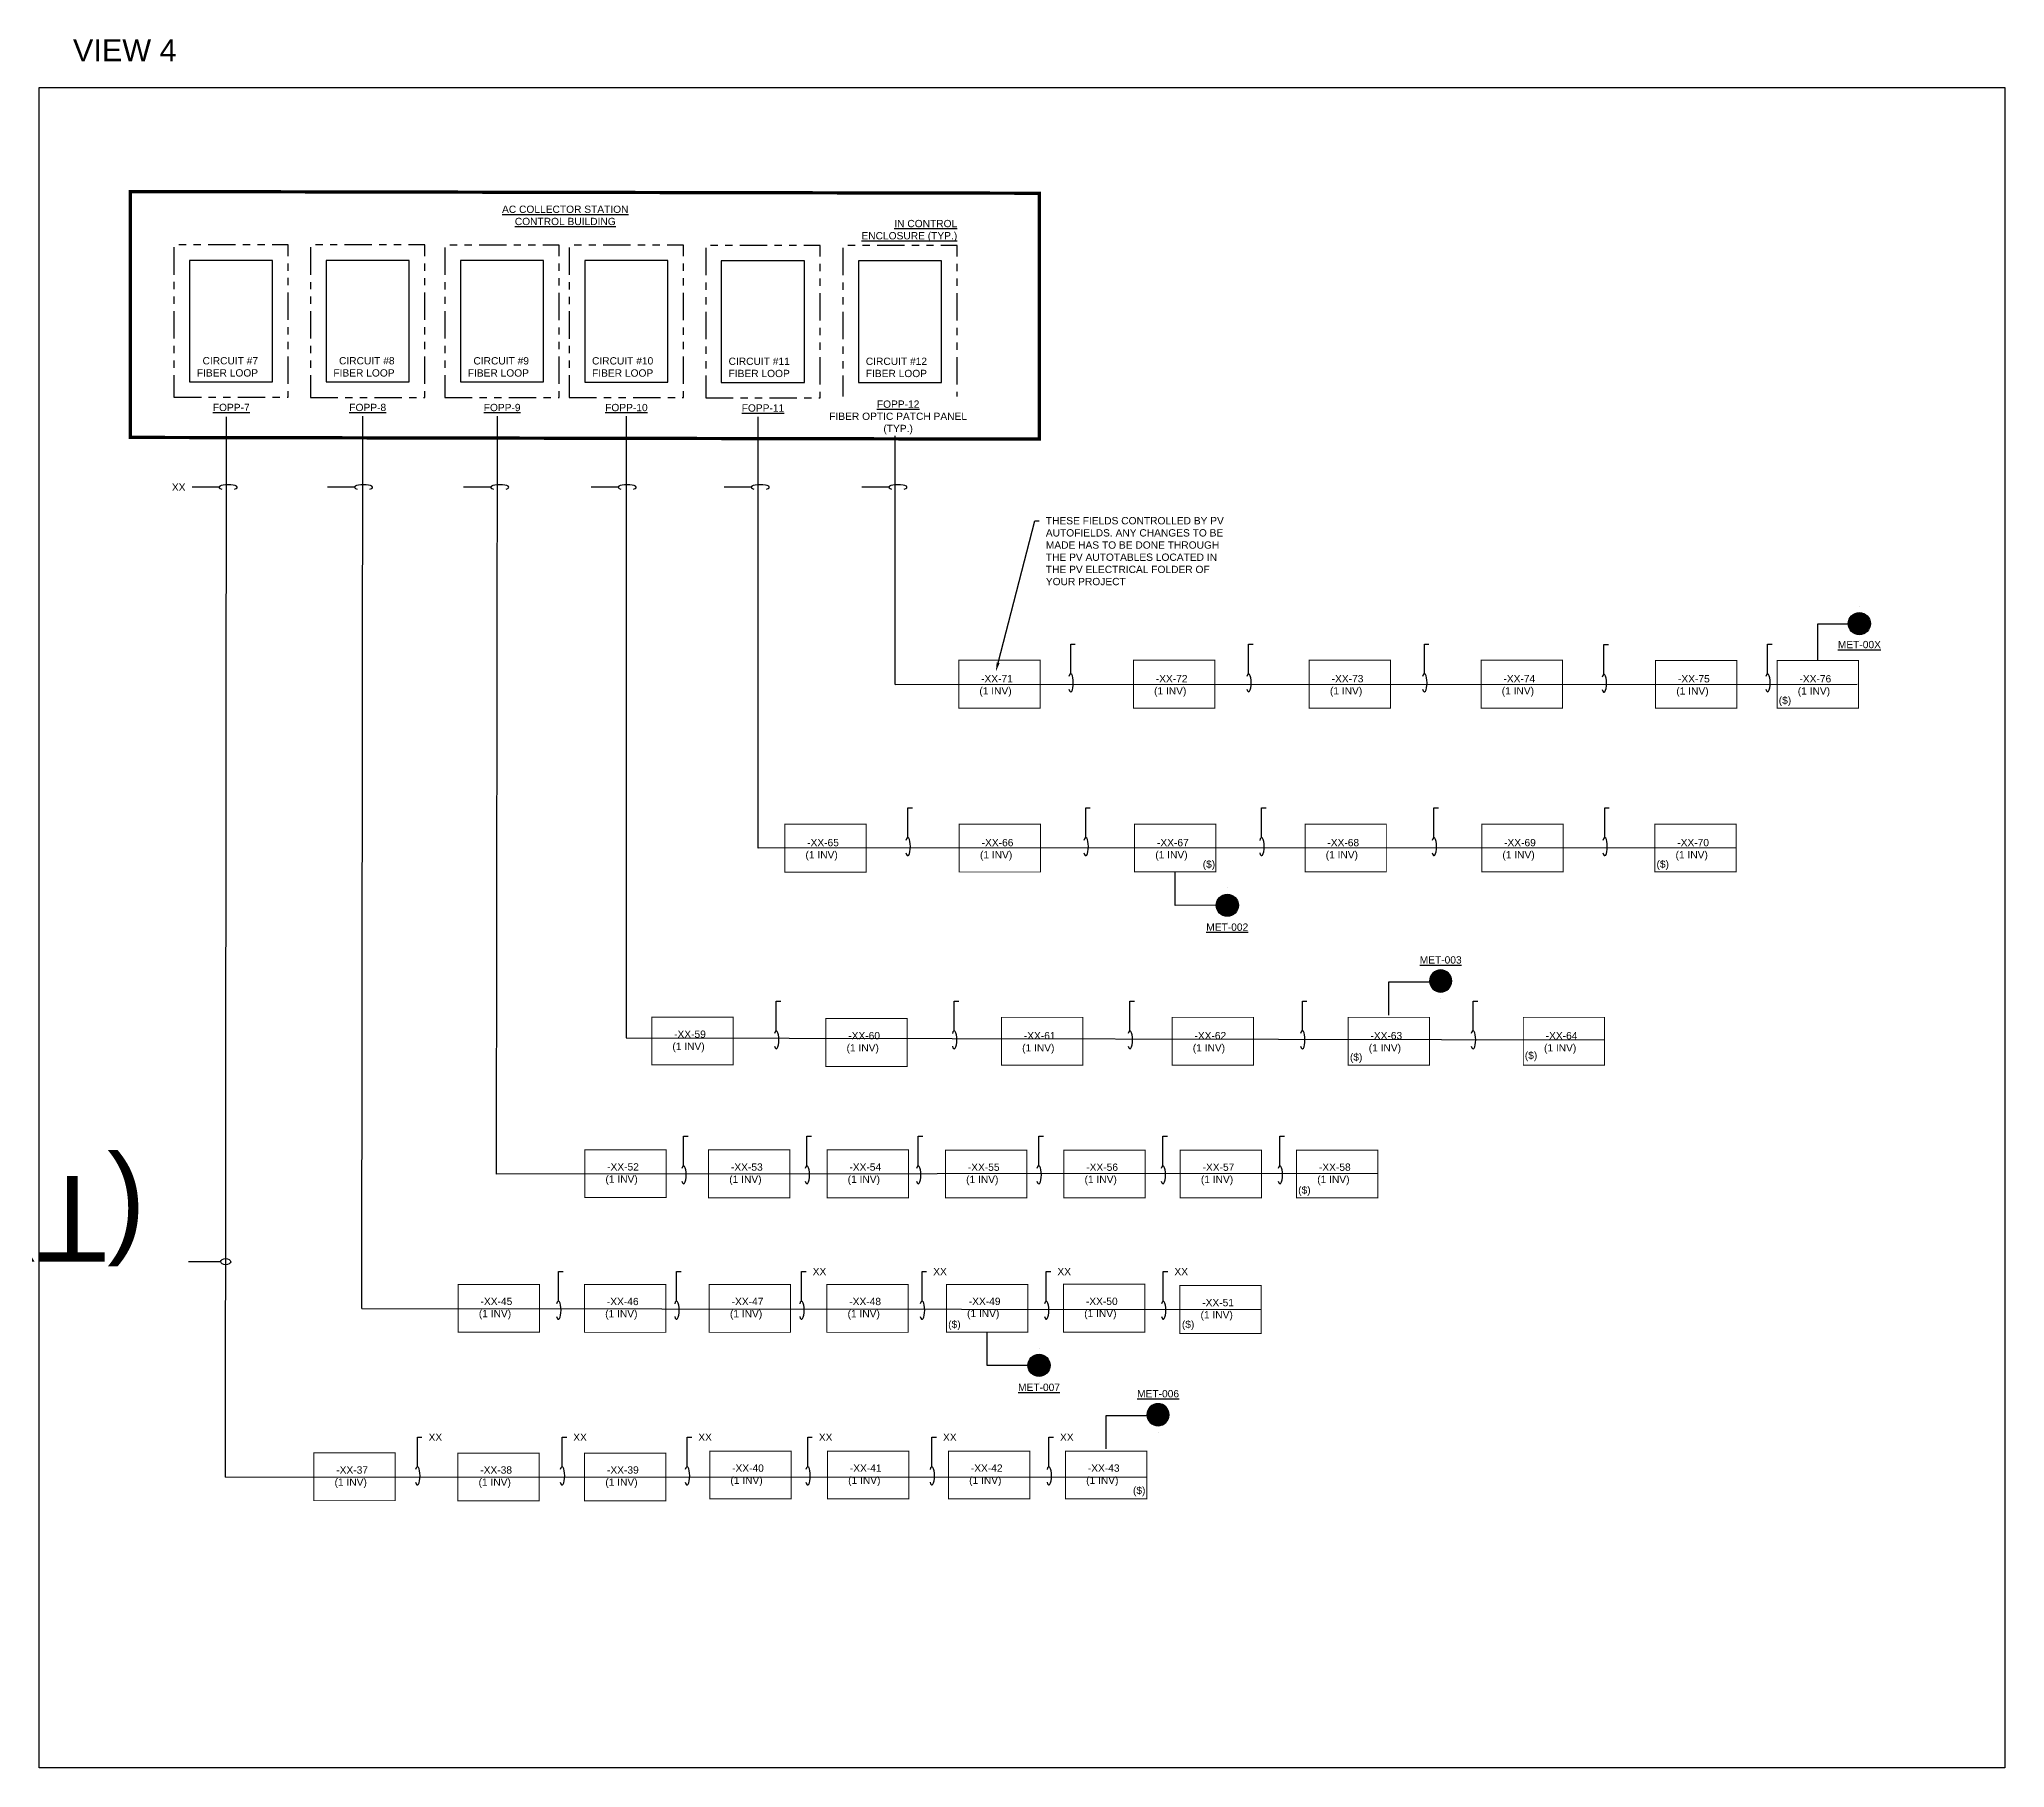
# Model space of a CAD drawing. Header units: feet. Extents: x -17 to 246, y -88 to 32.
# Drawn here: x 101.35 to 128.25, y -88 to -64.33 of the extents above; entities that cross this region are included whole.
import ezdxf
from ezdxf import colors
from ezdxf.entities.mleader import LeaderData, LeaderLine
from ezdxf.enums import TextEntityAlignment as Align
from ezdxf.math import Vec2, Vec3

# ---------------------------------------------------------------- set-up
doc = ezdxf.new("R2018")
doc.units = ezdxf.units.FT
doc.header["$MEASUREMENT"] = 0
doc.set_wipeout_variables(frame=1)
for name, pattern in [('PHANTOM', [0.49999999999999994, 0.25, -0.05, 0.05, -0.05, 0.05, -0.05]), ('PHANTOM2', [1.25, 0.625, -0.125, 0.125, -0.125, 0.125, -0.125]), ('PHANTOM4', [0.6875, 0.3125, 0.0625, -0.0625, 0.0625, -0.0625, 0.0625, -0.0625])]:
    doc.linetypes.add(name, pattern=pattern)
for name, color, linetype in [('E-1LIN-EQPM-ENCL', 8, 'PHANTOM2'), ('E-CABL-FO-6_STND', 121, 'FIBER_OPTIC_6 STRAND'), ('E-DASH', 11, 'PHANTOM4'), ('E-EQPM', 5, 'Continuous'), ('E-TXT', 7, 'Continuous'), ('G-ANNO-TEXT', 1, 'Continuous')]:
    doc.layers.add(name, color=color, linetype=linetype)
doc.layers.add('G-NPLT', color=67, linetype='Continuous', plot=False)
doc.styles.add('NEI-A', font='arial.ttf')
doc.styles.get("Standard").update_dxf_attribs({"font": 'arial.ttf'})
doc.linetypes.add('FIBER_OPTIC_6 STRAND', pattern='A,0.2,-0.05,0,-0.05,0.2,-0.15,["FO",Standard,S=0.1,R=0,X=-0.04,Y=-0.05],-0.25,0.2,-0.05,0,-0.05', length=1.2)
doc.linetypes.add('FIBER_OPTIC_FEEDER (OVERALL.5x)', pattern='A,0.1,-0.025,0,-0.025,0.1,-0.2,["FOF",Standard,S=0.13,R=0,X=-0.18,Y=-0.05],-0.2,0.1,-0.025,0,-0.025', length=0.8)

msp = doc.modelspace()

# ---------------------------------------------------------------- texts
at = {"layer": 'G-ANNO-TEXT', "insert": (108.5467770132669, -66.60583746416404), "char_height": 0.1, "attachment_point": 2, "style": 'NEI-A'}
msp.add_mtext_dynamic_manual_height_columns('{\\LAC COLLECTOR STATION\\PCONTROL BUILDING}', width=1.857563546903661, gutter_width=0.546875, heights=[0.3830680298602813], dxfattribs=at)
at = {"layer": 'G-ANNO-TEXT', "char_height": 0.1, "style": 'NEI-A'}
for s, insert, width, attachment_point in [('{\\LIN CONTROL ENCLOSURE (TYP.)}', (113.9133266995577, -67.09823997792553), 1.565488403659486, 9), ('CIRCUIT #7 FIBER LOOP', (104.3412655398294, -68.81412752732311), 1.155650688244124, 6), ('CIRCUIT #8 FIBER LOOP', (106.2099294630184, -68.81438592247213), 1.155650688244124, 6), ('CIRCUIT #9 FIBER LOOP', (108.0499636779707, -68.81537106581649), 1.155650688244124, 6), ('CIRCUIT #10 FIBER LOOP', (109.7514595439989, -68.8158192873804), 1.155650688244124, 6), ('CIRCUIT #11 FIBER LOOP', (111.621251452319, -68.82191626748175), 1.155650688244124, 6), ('CIRCUIT #12 FIBER LOOP', (113.4998622449909, -68.82191626748175), 1.155650688244124, 6), ('{\\LMET-00X}', (126.2651834365109, -72.56770344882786), 0.2797221315119032, 2), ('{\\LMET-002}', (117.6103086683055, -76.43769728678627), 0.2797221315119032, 2), ('{\\LMET-003}', (120.5326310591514, -76.9881501887093), 0.2797221315119032, 8), ('{\\LMET-007}', (115.0330801987794, -82.74039320949029), 0.2797221315119032, 2), ('{\\LMET-006}', (116.6634081412877, -82.92968269714011), 0.2797221315119032, 8)]:
    msp.add_mtext(s, dxfattribs=dict(at, insert=insert, width=width, attachment_point=attachment_point))
at = {"layer": 'G-NPLT', "insert": (101.8061340393236, -64.32781819800783), "char_height": 0.3, "attachment_point": 1, "style": 'NEI-A'}
msp.add_mtext_dynamic_manual_height_columns('VIEW 4', width=2.484659677658783, gutter_width=0.5, heights=[0.3104365620736691], dxfattribs=at)

# ---------------------------------------------------------------- blocks, each defined once
blk = doc.blocks.new('PCS')
blk.add_wipeout([(10.99599950689899, 16.644323443245312), (12.109496882982516, 16.644323443245312), (12.109496882982516, 15.98943895719498), (10.99599950689899, 15.98943895719498)])
at = {"layer": 'E-1LIN-EQPM-ENCL', "linetype": 'Continuous', "const_width": 0.01350840653452756}
blk.add_lwpolyline([(12.10949688298251, 16.64432344324531), (10.99599950689899, 16.64432344324531), (10.99599950689899, 15.98943895719498), (12.10949688298251, 15.98943895719498)], close=True, dxfattribs=at)
blk = doc.blocks.new('*U31')
h = blk.add_hatch(color=255)
h.dxf.hatch_style = 1
edge = h.paths.add_edge_path()
edge.add_arc((0, 0), 0.15625, 0, 360)
at = {"layer": 'Defpoints', "color": 2}
for p, q in [((0, 0.24375), (0, 0.24375)), ((0, -0.24375), (0, -0.24375))]:
    blk.add_line(p, q, dxfattribs=at)
at = {"layer": 'G-ANNO-TEXT', "linetype": 'Continuous'}
blk.add_circle((0, 0), 0.15625, dxfattribs=at)
at = {"layer": 'G-ANNO-TEXT', "style": 'NEI-A'}
blk.add_attdef('PV_LEGEND_CALLOUT', text='', height=0.125, dxfattribs=at).set_placement((0, 0), align=Align.MIDDLE_CENTER)
blk.add_attdef('PV_LEGEND_DESCRIPTION', text='', height=0.1, dxfattribs=at).set_placement((0.625, 0), align=Align.MIDDLE_LEFT)
blk = doc.blocks.new('*U32')
h = blk.add_hatch(color=255)
h.dxf.hatch_style = 1
edge = h.paths.add_edge_path()
edge.add_arc((0, 0), 0.15625, 0, 360)
at = {"layer": 'Defpoints', "color": 2}
for p, q in [((0, 0.24375), (0, 0.24375)), ((0, -0.24375), (0, -0.24375))]:
    blk.add_line(p, q, dxfattribs=at)
at = {"layer": 'G-ANNO-TEXT', "linetype": 'Continuous'}
blk.add_circle((0, 0), 0.15625, dxfattribs=at)
at = {"layer": 'G-ANNO-TEXT', "style": 'NEI-A'}
blk.add_attdef('PV_LEGEND_CALLOUT', text='', height=0.125, dxfattribs=at).set_placement((0, 0), align=Align.MIDDLE_CENTER)
blk.add_attdef('PV_LEGEND_DESCRIPTION', text='', height=0.1, dxfattribs=at).set_placement((0.625, 0), align=Align.MIDDLE_LEFT)
blk = doc.blocks.new('*U33')
h = blk.add_hatch(color=255)
h.dxf.hatch_style = 1
edge = h.paths.add_edge_path()
edge.add_arc((0, 0), 0.15625, 0, 360)
at = {"layer": 'Defpoints', "color": 2}
for p, q in [((0, 0.24375), (0, 0.24375)), ((0, -0.24375), (0, -0.24375))]:
    blk.add_line(p, q, dxfattribs=at)
at = {"layer": 'G-ANNO-TEXT', "linetype": 'Continuous'}
blk.add_circle((0, 0), 0.15625, dxfattribs=at)
at = {"layer": 'G-ANNO-TEXT', "style": 'NEI-A'}
blk.add_attdef('PV_LEGEND_CALLOUT', text='', height=0.125, dxfattribs=at).set_placement((0, 0), align=Align.MIDDLE_CENTER)
blk.add_attdef('PV_LEGEND_DESCRIPTION', text='', height=0.1, dxfattribs=at).set_placement((0.625, 0), align=Align.MIDDLE_LEFT)
blk = doc.blocks.new('*U34')
h = blk.add_hatch(color=255)
h.dxf.hatch_style = 1
edge = h.paths.add_edge_path()
edge.add_arc((0, 0), 0.15625, 0, 360)
at = {"layer": 'Defpoints', "color": 2}
for p, q in [((0, 0.24375), (0, 0.24375)), ((0, -0.24375), (0, -0.24375))]:
    blk.add_line(p, q, dxfattribs=at)
at = {"layer": 'G-ANNO-TEXT', "linetype": 'Continuous'}
blk.add_circle((0, 0), 0.15625, dxfattribs=at)
at = {"layer": 'G-ANNO-TEXT', "style": 'NEI-A'}
blk.add_attdef('PV_LEGEND_CALLOUT', text='', height=0.125, dxfattribs=at).set_placement((0, 0), align=Align.MIDDLE_CENTER)
blk.add_attdef('PV_LEGEND_DESCRIPTION', text='', height=0.1, dxfattribs=at).set_placement((0.625, 0), align=Align.MIDDLE_LEFT)
blk = doc.blocks.new('*U35')
h = blk.add_hatch(color=255)
h.dxf.hatch_style = 1
edge = h.paths.add_edge_path()
edge.add_arc((0, 0), 0.15625, 0, 360)
at = {"layer": 'Defpoints', "color": 2}
for p, q in [((0, 0.24375), (0, 0.24375)), ((0, -0.24375), (0, -0.24375))]:
    blk.add_line(p, q, dxfattribs=at)
at = {"layer": 'G-ANNO-TEXT', "linetype": 'Continuous'}
blk.add_circle((0, 0), 0.15625, dxfattribs=at)
at = {"layer": 'G-ANNO-TEXT', "style": 'NEI-A'}
blk.add_attdef('PV_LEGEND_CALLOUT', text='', height=0.125, dxfattribs=at).set_placement((0, 0), align=Align.MIDDLE_CENTER)
blk.add_attdef('PV_LEGEND_DESCRIPTION', text='', height=0.1, dxfattribs=at).set_placement((0.625, 0), align=Align.MIDDLE_LEFT)
blk = doc.blocks.new('Equipment Callout Arrowhead')
at = {"color": 0}
blk.add_ellipse((0, 0), major_axis=(0.9902362593291456, -9.069595927502392e-15), ratio=0.2867900931434269, start_param=-0.7998807661979344, end_param=3.94147341978779, dxfattribs=at)
blk = doc.blocks.new('*U20')
at = {"color": 7}
for p, q in [((0, 0), (-0.9593041620343069, 0.0008158204899417599)), ((0.125, -4.934324553889587e-17), (0, 0))]:
    blk.add_line(p, q, dxfattribs=at)
blk.add_ellipse((-1.037429133783142, 0.000882260264990259), major_axis=(-0.07812497174883515, 6.643977504867601e-05), ratio=0.5999999999999995, dxfattribs=at)
at = {"lineweight": 30, "flags": 104}
blk.add_attdef('TAG', text='', height=0.1, dxfattribs=at).set_placement((0.2060868685137543, 0.002012155059132605), align=Align.MIDDLE_LEFT)

# ---------------------------------------------------------------- linework, layer by layer
at = {"color": 120, "linetype": 'FIBER_OPTIC_FEEDER (OVERALL.5x)', "flags": 128}
for points in [[(103.894600654605, -84.02257022987418), (103.9082131801691, -69.49842116669552)], [(105.7632826704561, -81.71312633998295), (105.7768951960202, -69.48794155520949)]]:
    msp.add_lwpolyline(points, dxfattribs=at)
at = {"color": 120, "linetype": 'FIBER_OPTIC_FEEDER (OVERALL.5x)'}
msp.add_lwpolyline([(113.0648738746092, -73.16685184104702), (113.0648738746092, -69.50077851887221)], dxfattribs=at)
at = {"layer": 'E-CABL-FO-6_STND', "ltscale": 0.8, "flags": 128}
for points in [[(125.695531415284, -72.83386512511821), (125.695531415284, -72.33313352912774), (126.1133097298544, -72.33313352912774)], [(117.4584336637362, -76.18794587309608), (116.8989294673671, -76.19001744781731), (116.8989294673671, -75.73243634621326)], [(119.8212518582131, -77.69341112928231), (119.8212518582131, -77.23583002767826), (120.3807560545822, -77.23583002767826)], [(114.8812051942101, -82.4906417958001), (114.321700997841, -82.49271337052133), (114.321700997841, -82.0351322689173)], [(115.9520289403493, -83.63494363771312), (115.9520289403493, -83.17736253610909), (116.511142422325, -83.17736253610909)]]:
    msp.add_lwpolyline(points, dxfattribs=at)
at = {"layer": 'E-DASH', "flags": 128}
for points in [[(103.1892415907367, -69.23146416476489), (104.7547299943962, -69.23146416476489), (104.7547299943962, -67.1445968085456), (103.1892415907367, -67.1445968085456)], [(105.0579055139257, -69.23172255991389), (106.6233939175852, -69.23172255991389), (106.6233939175852, -67.14485520369462), (105.0579055139257, -67.14485520369462)], [(106.8979397288781, -69.23270770325826), (108.4634281325376, -69.23270770325826), (108.4634281325376, -67.14584034703898), (106.8979397288781, -67.14584034703898)], [(108.5994355949063, -69.23315592482217), (110.1649239985658, -69.23315592482217), (110.1649239985658, -67.1462885686029), (108.5994355949063, -67.1462885686029)], [(112.3478382958982, -69.23925290492352), (113.9133266995577, -69.23925290492352), (113.9133266995577, -67.15238554870423), (112.3478382958982, -67.15238554870423)]]:
    msp.add_lwpolyline(points, close=True, dxfattribs=at)
at = {"layer": 'E-EQPM', "color": 5, "flags": 128}
for points in [[(103.4034300139787, -69.02022677546556), (104.5405415711542, -69.02022677546556), (104.5405415711542, -67.35583419784493), (103.4034300139787, -67.35583419784493)], [(105.2720939371677, -69.02048517061456), (106.4092054943432, -69.02048517061456), (106.4092054943432, -67.35609259299395), (105.2720939371677, -67.35609259299395)], [(107.1121281521201, -69.02147031395893), (108.2492397092956, -69.02147031395893), (108.2492397092956, -67.35707773633831), (107.1121281521201, -67.35707773633831)], [(108.8136240181483, -69.02191853552284), (109.9507355753238, -69.02191853552284), (109.9507355753238, -67.35752595790221), (108.8136240181483, -67.35752595790221)], [(110.6834159264683, -69.02801551562419), (111.8205274836438, -69.02801551562419), (111.8205274836438, -67.36362293800356), (110.6834159264683, -67.36362293800356)], [(112.5620267191402, -69.02801551562419), (113.6991382763157, -69.02801551562419), (113.6991382763157, -67.36362293800356), (112.5620267191402, -67.36362293800356)]]:
    msp.add_lwpolyline(points, close=True, dxfattribs=at)
at = {"layer": 'E-TXT', "color": 253, "linetype": 'PHANTOM', "const_width": 0.04502802178175855}
msp.add_lwpolyline([(115.0386814695118, -69.80391834270328), (102.5925910154411, -69.78050999380656), (102.5925910154411, -66.41283200581933), (115.0386814695118, -66.43624035471603)], close=True, dxfattribs=at)

# ---------------------------------------------------------------- block references
at = {"xscale": -1}
for p in [(126.0429536432044, -89.47671834691059), (128.435088741625, -89.47671834691059), (130.842863921468, -89.47671834691059), (133.1950034471399, -89.47671834691059), (135.5850031057826, -89.47818856836352), (123.6619597179289, -91.72332983566332), (126.0512086341786, -91.72221845345395), (130.7845944093762, -91.72187530340824), (133.203883245281, -91.72187530340824), (135.5749361397005, -91.72187530340824), (121.8399912141449, -94.36430371263216), (124.2247543393152, -94.38496075346777), (126.6285501551502, -94.36757061535059), (128.964864844555, -94.36757061535059), (133.773677505275, -94.36757061535059), (120.9233953527845, -96.18198286910086), (122.6186272290726, -96.18442477767945), (124.2401263739426, -96.18442477767945), (125.8616255188127, -96.18599165238632), (127.4831246636828, -96.18599165238632), (129.0759763243286, -96.18599165238632), (130.6688279849745, -96.18599165238632), (119.190180676256, -98.0254347544251), (120.919602684228, -98.02700162913197), (122.6278933434714, -98.02700162913197), (124.2386448363661, -98.02700162913199), (127.4784957561916, -98.02321931979743), (129.0711898695173, -98.04086679656962), (117.2146608493864, -100.3324367357377), (119.1864151618604, -100.3348786443163), (120.9215204895534, -100.3348786443163), (122.6340654780146, -100.3091031237814), (124.246492003087, -100.3091031237814), (125.9028528548465, -100.3091031237814)]:
    msp.add_blockref('PCS', p, dxfattribs=at)
at = {"layer": 'G-ANNO-TEXT'}
ref = msp.add_blockref('*U31', (126.2651834365109, -72.33077844169978), dxfattribs=dict(at, xscale=0.9720000292433572, yscale=0.9720000292433572, zscale=0.9720000292433572, rotation=180))
ref.add_attrib('PV_LEGEND_CALLOUT', 'MS', dxfattribs={"height": 0.1215000036554196, "rotation": 180, "style": 'NEI-A'}).set_placement((126.2651834365109, -72.33077844169978), align=Align.MIDDLE_CENTER)
ref = msp.add_blockref('*U32', (117.6103086683055, -76.18794587309608), dxfattribs=dict(at, xscale=0.9720000292433572, yscale=0.9720000292433572, zscale=0.9720000292433572, rotation=180))
ref.add_attrib('PV_LEGEND_CALLOUT', 'MS', dxfattribs={"height": 0.1215000036554196, "rotation": 180, "style": 'NEI-A'}).set_placement((117.6103086683055, -76.18794587309608), align=Align.MIDDLE_CENTER)
ref = msp.add_blockref('*U33', (120.5326310591514, -77.22507519583736), dxfattribs=dict(at, xscale=-0.9720000292433572, yscale=0.9720000292433572, zscale=0.9720000292433572))
ref.add_attrib('PV_LEGEND_CALLOUT', 'MS', dxfattribs={"height": 0.1215000036554196, "style": 'NEI-A'}).set_placement((120.5326310591514, -77.22507519583736), align=Align.MIDDLE_CENTER)
ref = msp.add_blockref('*U20', (102.9809279575707, -81.06883837272022), dxfattribs=dict(at, xscale=0.8829409089627208, yscale=0.8829409089627208, zscale=0.8829409089627208, rotation=180))
lines = msp.add_mtext('(TYP.) FOR CABLE TAGGING SEE FO TABLES, THIS DWG.', dxfattribs={"layer": '0', "insert": (102.7989654305599, -81.0706149867371), "char_height": 1.17499678132705, "attachment_point": 1, "rotation": 179.99999999999997, "bg_fill": 3, "box_fill_scale": 1.5, "bg_fill_color": 256, "bg_fill_transparency": 0})
ref.add_attrib('TAG', '', (102.7989654305599, -81.0706149867371)).embed_mtext(lines)
ref = msp.add_blockref('*U34', (115.0330801987794, -82.4906417958001), dxfattribs=dict(at, xscale=0.9720000292433572, yscale=0.9720000292433572, zscale=0.9720000292433572, rotation=180))
ref.add_attrib('PV_LEGEND_CALLOUT', 'MS', dxfattribs={"height": 0.1215000036554196, "rotation": 180, "style": 'NEI-A'}).set_placement((115.0330801987794, -82.4906417958001), align=Align.MIDDLE_CENTER)
ref = msp.add_blockref('*U35', (116.6634081412877, -83.16660770426819), dxfattribs=dict(at, xscale=-0.9720000292433572, yscale=0.9720000292433572, zscale=0.9720000292433572))
ref.add_attrib('PV_LEGEND_CALLOUT', 'MS', dxfattribs={"height": 0.1215000036554196, "style": 'NEI-A'}).set_placement((116.6634081412877, -83.16660770426819), align=Align.MIDDLE_CENTER)

msp.set_redraw_order([(e.dxf.handle, doc.entitydb.next_handle()) for e in msp.query("TEXT MTEXT ATTDEF DIMENSION ARC_DIMENSION")])  # texts and dimensions are drawn at this point

# ---------------------------------------------------------------- leaders
at = {"layer": 'G-ANNO-TEXT'}
ml = msp.add_multileader_mtext('Standard', dxfattribs=at)
ml.set_content('XX', color=256, style='NEI-A')
ml.set_leader_properties()
ml.set_arrow_properties(name='Equipment Callout Arrowhead')
ml.build(insert=Vec2(0, 0))
ml.multileader.update_dxf_attribs({"dogleg_length": 0.0625, "arrow_head_size": 0.125})
ctx = ml.context
ctx.base_point, ctx.char_height, ctx.arrow_head_size, ctx.landing_gap_size, ctx.plane_origin = Vec3(103.0722481182978, -70.4615672226778), 0.1, 0.125, 0.09, Vec3(103.4992368623553, -71.37009552249494)
ctx.text_align_type = 2
notes = []
notes.append((ctx, [(0, (1, 1, 0), (103.4996048713674, -70.4615672226778), (-1, 0), 0.0625, [(0, [(103.9313412885804, -70.46335334262909)], 0, [])])]))
ctx.mtext.insert, ctx.mtext.width, ctx.mtext.alignment, ctx.mtext.flow_direction = Vec3(103.3471048713674, -70.4115331162658), 0.001068212824010913, 3, 5
ml = msp.add_multileader_mtext('Standard', dxfattribs=at)
ml.set_content('\xa0', color=256, style='NEI-A')
ml.set_leader_properties()
ml.set_arrow_properties(name='Equipment Callout Arrowhead')
ml.build(insert=Vec2(0, 0))
ml.multileader.update_dxf_attribs({"dogleg_length": 0.0625, "arrow_head_size": 0.125})
ctx = ml.context
ctx.base_point, ctx.char_height, ctx.arrow_head_size, ctx.landing_gap_size, ctx.plane_origin = Vec3(105.1106603639931, -70.4615672226778), 0.1, 0.125, 0.09, Vec3(105.352860567805, -71.37009552249494)
ctx.text_align_type = 2
notes.append((ctx, [(0, (1, 1, 0), (105.3532285768171, -70.4615672226778), (-1, 0), 0.0625, [(0, [(105.7849649940301, -70.46335334262909)], 0, [])])]))
ctx.mtext.insert, ctx.mtext.width, ctx.mtext.alignment, ctx.mtext.flow_direction = Vec3(105.2007285768171, -70.4115331162658), 0.001068212824010913, 3, 5
ml = msp.add_multileader_mtext('Standard', dxfattribs=at)
ml.set_content('\xa0', color=256, style='NEI-A')
ml.set_leader_properties()
ml.set_arrow_properties(name='Equipment Callout Arrowhead')
ml.build(insert=Vec2(0, 0))
ml.multileader.update_dxf_attribs({"dogleg_length": 0.0625, "arrow_head_size": 0.125})
ctx = ml.context
ctx.base_point, ctx.char_height, ctx.arrow_head_size, ctx.landing_gap_size, ctx.plane_origin = Vec3(106.9754279785928, -70.4615672226778), 0.1, 0.125, 0.09, Vec3(107.2176281824048, -71.37009552249494)
ctx.text_align_type = 2
notes.append((ctx, [(0, (1, 1, 0), (107.2179961914169, -70.4615672226778), (-1, 0), 0.0625, [(0, [(107.6497326086298, -70.46335334262909)], 0, [])])]))
ctx.mtext.insert, ctx.mtext.width, ctx.mtext.alignment, ctx.mtext.flow_direction = Vec3(107.0654961914169, -70.4115331162658), 0.001068212824010913, 3, 5
ml = msp.add_multileader_mtext('Standard', dxfattribs=at)
ml.set_content('\xa0', color=256, style='NEI-A')
ml.set_leader_properties()
ml.set_arrow_properties(name='Equipment Callout Arrowhead')
ml.build(insert=Vec2(0, 0))
ml.multileader.update_dxf_attribs({"dogleg_length": 0.0625, "arrow_head_size": 0.125})
ctx = ml.context
ctx.base_point, ctx.char_height, ctx.arrow_head_size, ctx.landing_gap_size, ctx.plane_origin = Vec3(108.7202954098211, -70.4615672226778), 0.1, 0.125, 0.09, Vec3(108.962495613633, -71.37009552249494)
ctx.text_align_type = 2
notes.append((ctx, [(0, (1, 1, 0), (108.9628636226451, -70.4615672226778), (-1, 0), 0.0625, [(0, [(109.3946000398581, -70.46335334262909)], 0, [])])]))
ctx.mtext.insert, ctx.mtext.width, ctx.mtext.alignment, ctx.mtext.flow_direction = Vec3(108.8103636226451, -70.4115331162658), 0.001068212824010913, 3, 5
ml = msp.add_multileader_mtext('Standard', dxfattribs=at)
ml.set_content('\xa0', color=256, style='NEI-A')
ml.set_leader_properties()
ml.set_arrow_properties(name='Equipment Callout Arrowhead')
ml.build(insert=Vec2(0, 0))
ml.multileader.update_dxf_attribs({"dogleg_length": 0.0625, "arrow_head_size": 0.125})
ctx = ml.context
ctx.base_point, ctx.char_height, ctx.arrow_head_size, ctx.landing_gap_size, ctx.plane_origin = Vec3(110.542873209408, -70.4615672226778), 0.1, 0.125, 0.09, Vec3(110.7850734132199, -71.37009552249494)
ctx.text_align_type = 2
notes.append((ctx, [(0, (1, 1, 0), (110.785441422232, -70.4615672226778), (-1, 0), 0.0625, [(0, [(111.217177839445, -70.46335334262909)], 0, [])])]))
ctx.mtext.insert, ctx.mtext.width, ctx.mtext.alignment, ctx.mtext.flow_direction = Vec3(110.632941422232, -70.4115331162658), 0.001068212824010913, 3, 5
ml = msp.add_multileader_mtext('Standard', dxfattribs=at)
ml.set_content('\xa0', color=256, style='NEI-A')
ml.set_leader_properties()
ml.set_arrow_properties(name='Equipment Callout Arrowhead')
ml.build(insert=Vec2(0, 0))
ml.multileader.update_dxf_attribs({"dogleg_length": 0.0625, "arrow_head_size": 0.125})
ctx = ml.context
ctx.base_point, ctx.char_height, ctx.arrow_head_size, ctx.landing_gap_size, ctx.plane_origin = Vec3(112.4277537402273, -70.4615672226778), 0.1, 0.125, 0.09, Vec3(112.6699539440392, -71.37009552249494)
ctx.text_align_type = 2
notes.append((ctx, [(0, (1, 1, 0), (112.6703219530513, -70.4615672226778), (-1, 0), 0.0625, [(0, [(113.1020583702643, -70.46335334262909)], 0, [])])]))
ctx.mtext.insert, ctx.mtext.width, ctx.mtext.alignment, ctx.mtext.flow_direction = Vec3(112.5178219530513, -70.4115331162658), 0.001068212824010913, 3, 5
ml = msp.add_multileader_mtext('Standard', dxfattribs=at)
ml.set_content('\xa0', color=256, style='NEI-A')
ml.set_leader_properties()
ml.set_arrow_properties(name='Equipment Callout Arrowhead')
ml.build(insert=Vec2(0, 0))
ml.multileader.update_dxf_attribs({"dogleg_length": 0.0625, "arrow_head_size": 0.125})
ctx = ml.context
ctx.base_point, ctx.char_height, ctx.arrow_head_size, ctx.landing_gap_size, ctx.plane_origin = Vec3(115.529461286668, -72.61193156220077), 0.1, 0.125, 0.09, Vec3(115.4673292956801, -73.14162488259643)
notes.append((ctx, [(0, (1, 1, 0), (115.466961286668, -72.61193156220077), (1, 0), 0.0625, [(0, [(115.4673292956801, -73.14162488259643)], 0, [])])]))
ctx.mtext.insert, ctx.mtext.width, ctx.mtext.flow_direction = Vec3(115.619461286668, -72.56189745578877), 0.001068212824010913, 5
ml = msp.add_multileader_mtext('Standard', dxfattribs=at)
ml.set_content('\xa0', color=256, style='NEI-A')
ml.set_leader_properties()
ml.set_arrow_properties(name='Equipment Callout Arrowhead')
ml.build(insert=Vec2(0, 0))
ml.multileader.update_dxf_attribs({"dogleg_length": 0.0625, "arrow_head_size": 0.125})
ctx = ml.context
ctx.base_point, ctx.char_height, ctx.arrow_head_size, ctx.landing_gap_size, ctx.plane_origin = Vec3(117.9656926363194, -72.61193156220077), 0.1, 0.125, 0.09, Vec3(117.9035606453315, -73.14162488259643)
notes.append((ctx, [(0, (1, 1, 0), (117.9031926363194, -72.61193156220077), (1, 0), 0.0625, [(0, [(117.9035606453315, -73.14162488259643)], 0, [])])]))
ctx.mtext.insert, ctx.mtext.width, ctx.mtext.flow_direction = Vec3(118.0556926363194, -72.56189745578877), 0.001068212824010913, 5
ml = msp.add_multileader_mtext('Standard', dxfattribs=at)
ml.set_content('\xa0', color=256, style='NEI-A')
ml.set_leader_properties()
ml.set_arrow_properties(name='Equipment Callout Arrowhead')
ml.build(insert=Vec2(0, 0))
ml.multileader.update_dxf_attribs({"dogleg_length": 0.0625, "arrow_head_size": 0.125})
ctx = ml.context
ctx.base_point, ctx.char_height, ctx.arrow_head_size, ctx.landing_gap_size, ctx.plane_origin = Vec3(120.3721659468693, -72.61193156220077), 0.1, 0.125, 0.09, Vec3(120.3100339558814, -73.14162488259643)
notes.append((ctx, [(0, (1, 1, 0), (120.3096659468693, -72.61193156220077), (1, 0), 0.0625, [(0, [(120.3100339558814, -73.14162488259643)], 0, [])])]))
ctx.mtext.insert, ctx.mtext.width, ctx.mtext.flow_direction = Vec3(120.4621659468693, -72.56189745578877), 0.001068212824010913, 5
ml = msp.add_multileader_mtext('Standard', dxfattribs=at)
ml.set_content('\xa0', color=256, style='NEI-A')
ml.set_leader_properties()
ml.set_arrow_properties(name='Equipment Callout Arrowhead')
ml.build(insert=Vec2(0, 0))
ml.multileader.update_dxf_attribs({"dogleg_length": 0.0625, "arrow_head_size": 0.125})
ctx = ml.context
ctx.base_point, ctx.char_height, ctx.arrow_head_size, ctx.landing_gap_size, ctx.plane_origin = Vec3(122.8301577102499, -72.61864081753549), 0.1, 0.125, 0.09, Vec3(122.768025719262, -73.14833413793116)
notes.append((ctx, [(0, (1, 1, 0), (122.7676577102499, -72.61864081753549), (1, 0), 0.0625, [(0, [(122.768025719262, -73.14833413793116)], 0, [])])]))
ctx.mtext.insert, ctx.mtext.width, ctx.mtext.flow_direction = Vec3(122.9201577102499, -72.5686067111235), 0.001068212824010913, 5
ml = msp.add_multileader_mtext('Standard', dxfattribs=at)
ml.set_content('\xa0', color=256, style='NEI-A')
ml.set_leader_properties()
ml.set_arrow_properties(name='Equipment Callout Arrowhead')
ml.build(insert=Vec2(0, 0))
ml.multileader.update_dxf_attribs({"dogleg_length": 0.0625, "arrow_head_size": 0.125})
ctx = ml.context
ctx.base_point, ctx.char_height, ctx.arrow_head_size, ctx.landing_gap_size, ctx.plane_origin = Vec3(113.299369128102, -74.8556182972455), 0.1, 0.125, 0.09, Vec3(113.2372371371141, -75.38531161764116)
notes.append((ctx, [(0, (1, 1, 0), (113.236869128102, -74.8556182972455), (1, 0), 0.0625, [(0, [(113.2372371371141, -75.38531161764116)], 0, [])])]))
ctx.mtext.insert, ctx.mtext.width, ctx.mtext.flow_direction = Vec3(113.389369128102, -74.8055841908335), 0.001068212824010913, 5
ml = msp.add_multileader_mtext('Standard', dxfattribs=at)
ml.set_content('\xa0', color=256, style='NEI-A')
ml.set_leader_properties()
ml.set_arrow_properties(name='Equipment Callout Arrowhead')
ml.build(insert=Vec2(0, 0))
ml.multileader.update_dxf_attribs({"dogleg_length": 0.0625, "arrow_head_size": 0.125})
ctx = ml.context
ctx.base_point, ctx.char_height, ctx.arrow_head_size, ctx.landing_gap_size, ctx.plane_origin = Vec3(115.7356004777534, -74.8556182972455), 0.1, 0.125, 0.09, Vec3(115.6734684867655, -75.38531161764116)
notes.append((ctx, [(0, (1, 1, 0), (115.6731004777534, -74.8556182972455), (1, 0), 0.0625, [(0, [(115.6734684867655, -75.38531161764116)], 0, [])])]))
ctx.mtext.insert, ctx.mtext.width, ctx.mtext.flow_direction = Vec3(115.8256004777534, -74.8055841908335), 0.001068212824010913, 5
ml = msp.add_multileader_mtext('Standard', dxfattribs=at)
ml.set_content('\xa0', color=256, style='NEI-A')
ml.set_leader_properties()
ml.set_arrow_properties(name='Equipment Callout Arrowhead')
ml.build(insert=Vec2(0, 0))
ml.multileader.update_dxf_attribs({"dogleg_length": 0.0625, "arrow_head_size": 0.125})
ctx = ml.context
ctx.base_point, ctx.char_height, ctx.arrow_head_size, ctx.landing_gap_size, ctx.plane_origin = Vec3(118.1420737883033, -74.8556182972455), 0.1, 0.125, 0.09, Vec3(118.0799417973154, -75.38531161764116)
notes.append((ctx, [(0, (1, 1, 0), (118.0795737883033, -74.8556182972455), (1, 0), 0.0625, [(0, [(118.0799417973154, -75.38531161764116)], 0, [])])]))
ctx.mtext.insert, ctx.mtext.width, ctx.mtext.flow_direction = Vec3(118.2320737883033, -74.8055841908335), 0.001068212824010913, 5
ml = msp.add_multileader_mtext('Standard', dxfattribs=at)
ml.set_content('\xa0', color=256, style='NEI-A')
ml.set_leader_properties()
ml.set_arrow_properties(name='Equipment Callout Arrowhead')
ml.build(insert=Vec2(0, 0))
ml.multileader.update_dxf_attribs({"dogleg_length": 0.0625, "arrow_head_size": 0.125})
ctx = ml.context
ctx.base_point, ctx.char_height, ctx.arrow_head_size, ctx.landing_gap_size, ctx.plane_origin = Vec3(120.5027160146585, -74.8556182972455), 0.1, 0.125, 0.09, Vec3(120.4405840236706, -75.38531161764116)
notes.append((ctx, [(0, (1, 1, 0), (120.4402160146585, -74.8556182972455), (1, 0), 0.0625, [(0, [(120.4405840236706, -75.38531161764116)], 0, [])])]))
ctx.mtext.insert, ctx.mtext.width, ctx.mtext.flow_direction = Vec3(120.5927160146585, -74.8055841908335), 0.001068212824010913, 5
ml = msp.add_multileader_mtext('Standard', dxfattribs=at)
ml.set_content('\xa0', color=256, style='NEI-A')
ml.set_leader_properties()
ml.set_arrow_properties(name='Equipment Callout Arrowhead')
ml.build(insert=Vec2(0, 0))
ml.multileader.update_dxf_attribs({"dogleg_length": 0.0625, "arrow_head_size": 0.125})
ctx = ml.context
ctx.base_point, ctx.char_height, ctx.arrow_head_size, ctx.landing_gap_size, ctx.plane_origin = Vec3(122.840581164266, -74.8556182972455), 0.1, 0.125, 0.09, Vec3(122.7784491732781, -75.38531161764116)
notes.append((ctx, [(0, (1, 1, 0), (122.778081164266, -74.8556182972455), (1, 0), 0.0625, [(0, [(122.7784491732781, -75.38531161764116)], 0, [])])]))
ctx.mtext.insert, ctx.mtext.width, ctx.mtext.flow_direction = Vec3(122.930581164266, -74.8055841908335), 0.001068212824010913, 5
ml = msp.add_multileader_mtext('Standard', dxfattribs=at)
ml.set_content('\xa0', color=256, style='NEI-A')
ml.set_leader_properties()
ml.set_arrow_properties(name='Equipment Callout Arrowhead')
ml.build(insert=Vec2(0, 0))
ml.multileader.update_dxf_attribs({"dogleg_length": 0.0625, "arrow_head_size": 0.125})
ctx = ml.context
ctx.base_point, ctx.char_height, ctx.arrow_head_size, ctx.landing_gap_size, ctx.plane_origin = Vec3(111.4981104936764, -77.50131360918786), 0.1, 0.125, 0.09, Vec3(111.4359785026885, -78.03100692958353)
notes.append((ctx, [(0, (1, 1, 0), (111.4356104936764, -77.50131360918786), (1, 0), 0.0625, [(0, [(111.4359785026885, -78.03100692958353)], 0, [])])]))
ctx.mtext.insert, ctx.mtext.width, ctx.mtext.flow_direction = Vec3(111.5881104936764, -77.45127950277586), 0.001068212824010913, 5
ml = msp.add_multileader_mtext('Standard', dxfattribs=at)
ml.set_content('\xa0', color=256, style='NEI-A')
ml.set_leader_properties()
ml.set_arrow_properties(name='Equipment Callout Arrowhead')
ml.build(insert=Vec2(0, 0))
ml.multileader.update_dxf_attribs({"dogleg_length": 0.0625, "arrow_head_size": 0.125})
ctx = ml.context
ctx.base_point, ctx.char_height, ctx.arrow_head_size, ctx.landing_gap_size, ctx.plane_origin = Vec3(113.9343418433278, -77.50131360918786), 0.1, 0.125, 0.09, Vec3(113.8722098523399, -78.03100692958353)
notes.append((ctx, [(0, (1, 1, 0), (113.8718418433278, -77.50131360918786), (1, 0), 0.0625, [(0, [(113.8722098523399, -78.03100692958353)], 0, [])])]))
ctx.mtext.insert, ctx.mtext.width, ctx.mtext.flow_direction = Vec3(114.0243418433278, -77.45127950277586), 0.001068212824010913, 5
ml = msp.add_multileader_mtext('Standard', dxfattribs=at)
ml.set_content('\xa0', color=256, style='NEI-A')
ml.set_leader_properties()
ml.set_arrow_properties(name='Equipment Callout Arrowhead')
ml.build(insert=Vec2(0, 0))
ml.multileader.update_dxf_attribs({"dogleg_length": 0.0625, "arrow_head_size": 0.125})
ctx = ml.context
ctx.base_point, ctx.char_height, ctx.arrow_head_size, ctx.landing_gap_size, ctx.plane_origin = Vec3(116.3408151538777, -77.50131360918786), 0.1, 0.125, 0.09, Vec3(116.2786831628898, -78.03100692958353)
notes.append((ctx, [(0, (1, 1, 0), (116.2783151538777, -77.50131360918786), (1, 0), 0.0625, [(0, [(116.2786831628898, -78.03100692958353)], 0, [])])]))
ctx.mtext.insert, ctx.mtext.width, ctx.mtext.flow_direction = Vec3(116.4308151538777, -77.45127950277586), 0.001068212824010913, 5
ml = msp.add_multileader_mtext('Standard', dxfattribs=at)
ml.set_content('\xa0', color=256, style='NEI-A')
ml.set_leader_properties()
ml.set_arrow_properties(name='Equipment Callout Arrowhead')
ml.build(insert=Vec2(0, 0))
ml.multileader.update_dxf_attribs({"dogleg_length": 0.0625, "arrow_head_size": 0.125})
ctx = ml.context
ctx.base_point, ctx.char_height, ctx.arrow_head_size, ctx.landing_gap_size, ctx.plane_origin = Vec3(118.7014573802329, -77.50131360918786), 0.1, 0.125, 0.09, Vec3(118.639325389245, -78.03100692958353)
notes.append((ctx, [(0, (1, 1, 0), (118.6389573802329, -77.50131360918786), (1, 0), 0.0625, [(0, [(118.639325389245, -78.03100692958353)], 0, [])])]))
ctx.mtext.insert, ctx.mtext.width, ctx.mtext.flow_direction = Vec3(118.7914573802329, -77.45127950277586), 0.001068212824010913, 5
ml = msp.add_multileader_mtext('Standard', dxfattribs=at)
ml.set_content('\xa0', color=256, style='NEI-A')
ml.set_leader_properties()
ml.set_arrow_properties(name='Equipment Callout Arrowhead')
ml.build(insert=Vec2(0, 0))
ml.multileader.update_dxf_attribs({"dogleg_length": 0.0625, "arrow_head_size": 0.125})
ctx = ml.context
ctx.base_point, ctx.char_height, ctx.arrow_head_size, ctx.landing_gap_size, ctx.plane_origin = Vec3(121.0393225298404, -77.50131360918786), 0.1, 0.125, 0.09, Vec3(120.9771905388525, -78.03100692958353)
notes.append((ctx, [(0, (1, 1, 0), (120.9768225298404, -77.50131360918786), (1, 0), 0.0625, [(0, [(120.9771905388525, -78.03100692958353)], 0, [])])]))
ctx.mtext.insert, ctx.mtext.width, ctx.mtext.flow_direction = Vec3(121.1293225298404, -77.45127950277586), 0.001068212824010913, 5
ml = msp.add_multileader_mtext('Standard', dxfattribs=at)
ml.set_content('\xa0', color=256, style='NEI-A')
ml.set_leader_properties()
ml.set_arrow_properties(name='Equipment Callout Arrowhead')
ml.build(insert=Vec2(0, 0))
ml.multileader.update_dxf_attribs({"dogleg_length": 0.0625, "arrow_head_size": 0.125})
ctx = ml.context
ctx.base_point, ctx.char_height, ctx.arrow_head_size, ctx.landing_gap_size, ctx.plane_origin = Vec3(110.2298185343226, -79.35045835868385), 0.1, 0.125, 0.09, Vec3(110.1676865433347, -79.88015167907952)
notes.append((ctx, [(0, (1, 1, 0), (110.1673185343226, -79.35045835868385), (1, 0), 0.0625, [(0, [(110.1676865433347, -79.88015167907952)], 0, [])])]))
ctx.mtext.insert, ctx.mtext.width, ctx.mtext.flow_direction = Vec3(110.3198185343226, -79.30042425227185), 0.001068212824010913, 5
ml = msp.add_multileader_mtext('Standard', dxfattribs=at)
ml.set_content('\xa0', color=256, style='NEI-A')
ml.set_leader_properties()
ml.set_arrow_properties(name='Equipment Callout Arrowhead')
ml.build(insert=Vec2(0, 0))
ml.multileader.update_dxf_attribs({"dogleg_length": 0.0625, "arrow_head_size": 0.125})
ctx = ml.context
ctx.base_point, ctx.char_height, ctx.arrow_head_size, ctx.landing_gap_size, ctx.plane_origin = Vec3(108.5164940261412, -81.20533350286716), 0.1, 0.125, 0.09, Vec3(108.4543620351533, -81.73502682326283)
notes.append((ctx, [(0, (1, 1, 0), (108.4539940261412, -81.20533350286716), (1, 0), 0.0625, [(0, [(108.4543620351533, -81.73502682326283)], 0, [])])]))
ctx.mtext.insert, ctx.mtext.width, ctx.mtext.flow_direction = Vec3(108.6064940261412, -81.15529939645516), 0.001068212824010913, 5
ml = msp.add_multileader_mtext('Standard', dxfattribs=at)
ml.set_content('XX', color=256, style='NEI-A')
ml.set_leader_properties()
ml.set_arrow_properties(name='Equipment Callout Arrowhead')
ml.build(insert=Vec2(0, 0))
ml.multileader.update_dxf_attribs({"dogleg_length": 0.0625, "arrow_head_size": 0.125})
ctx = ml.context
ctx.base_point, ctx.char_height, ctx.arrow_head_size, ctx.landing_gap_size, ctx.plane_origin = Vec3(106.5851767464886, -83.47356983007893), 0.1, 0.125, 0.09, Vec3(106.5230447555007, -84.0032631504746)
notes.append((ctx, [(0, (1, 1, 0), (106.5226767464886, -83.47356983007893), (1, 0), 0.0625, [(0, [(106.5230447555007, -84.0032631504746)], 0, [])])]))
ctx.mtext.insert, ctx.mtext.width, ctx.mtext.flow_direction = Vec3(106.6751767464886, -83.42353572366693), 0.001068212824010913, 5
for ctx, leaders in notes:
    for number, flags, end, landing, length, lines in leaders:
        leader = LeaderData()
        leader.index, (leader.has_last_leader_line, leader.has_dogleg_vector, leader.attachment_direction) = number, flags
        leader.last_leader_point, leader.dogleg_vector, leader.dogleg_length = Vec3(end), Vec3(landing), length
        for number, points, colour, breaks in lines:
            line = LeaderLine()
            line.index, line.vertices, line.color, line.breaks = number, Vec3.list(points), colors.encode_raw_color(colour), breaks
            leader.lines.append(line)
        ctx.leaders.append(leader)

# ---------------------------------------------------------------- next in the draw order: block references
at = {"xscale": -1}
for p in [(137.2482796102248, -89.47818856836352), (128.4516776623078, -91.72187530340824), (131.3740000531538, -94.36757061535059), (125.8744491927818, -98.02457122611227), (127.5047771352901, -100.3091031237814)]:
    msp.add_blockref('PCS', p, dxfattribs=at)

# ---------------------------------------------------------------- next in the draw order: texts
at = {"layer": 'G-ANNO-TEXT', "char_height": 0.1, "attachment_point": 8, "style": 'NEI-A', "bg_fill": 3, "box_fill_scale": 1.5, "bg_fill_color": 256, "bg_fill_transparency": 0}
for s, width, insert in [('{\\LFOPP-7}', 1.615065562238017, (103.9736738704948, -69.42107284773901)), ('{\\LFOPP-8}', 1.583326334710632, (105.8423377936838, -69.42133124288802))]:
    msp.add_mtext_dynamic_manual_height_columns(s, width=width, gutter_width=0.546875, heights=[0], dxfattribs=dict(at, insert=insert))
at = {"layer": 'G-ANNO-TEXT', "char_height": 0.1, "attachment_point": 5, "style": 'NEI-A'}
for s, width, insert in [('\xa0-XX-71 \\P(1 INV)', 1.074078843687393, (114.4376641715879, -73.18328429755071)), ('\xa0-XX-72 \\P(1 INV)', 1.074078843687393, (116.8297992700084, -73.18328429755071)), ('\xa0-XX-73 \\P(1 INV)', 1.074078843687393, (119.2375744498515, -73.18328429755071)), ('\xa0-XX-74 \\P(1 INV)', 1.074078843687393, (121.5897139755234, -73.18328429755073)), ('\xa0-XX-75 \\P(1 INV)', 1.074078843687393, (123.979713634166, -73.18475451900366)), ('\xa0-XX-65 \\P(1 INV)', 1.074078843687393, (112.0566702463124, -75.42844125404835)), ('\xa0-XX-66 \\P(1 INV)', 1.074078843687393, (114.445919162562, -75.42844125404835)), ('\xa0-XX-68 \\P(1 INV)', 1.074078843687393, (119.1793049377596, -75.42844125404837)), ('\xa0-XX-69 \\P(1 INV)', 1.074078843687393, (121.5985937736644, -75.42844125404837)), ('\xa0-XX-70 \\P(1 INV)', 1.074078843687393, (123.969646668084, -75.42844125404837)), ('($)', 0.28859375, (123.5730048957217, -75.63957869908432)), ('\xa0-XX-59 \\P(1 INV)', 1.074078843687393, (110.2347017425284, -78.05202499289997)), ('\xa0-XX-60 \\P(1 INV)', 1.074078843687393, (112.6194648676987, -78.07268203373557)), ('\xa0-XX-61 \\P(1 INV)', 1.074078843687393, (115.0232606835336, -78.07268203373557)), ('\xa0-XX-62 \\P(1 INV)', 1.074078843687393, (117.3595753729385, -78.07268203373559)), ('\xa0-XX-64 \\P(1 INV)', 1.074078843687393, (122.1683880336584, -78.0726820337356)), ('($)', 0.28859375, (121.7699461450865, -78.25860667039575)), ('\xa0-XX-52 \\P(1 INV)', 1.074078843687393, (109.3181058811679, -79.86970414936863)), ('\xa0-XX-53 \\P(1 INV)', 1.074078843687393, (111.013337757456, -79.87214605794723)), ('\xa0-XX-54 \\P(1 INV)', 1.074078843687393, (112.6348369023261, -79.87214605794723)), ('\xa0-XX-55 \\P(1 INV)', 1.074078843687393, (114.2563360471962, -79.87371293265412)), ('\xa0-XX-56 \\P(1 INV)', 1.074078843687393, (115.8778351920662, -79.87371293265413)), ('\xa0-XX-57 \\P(1 INV)', 1.074078843687393, (117.4706868527121, -79.87371293265413)), ('\xa0-XX-58 \\P(1 INV)', 1.074078843687393, (119.0635385133579, -79.87371293265413)), ('($)', 0.28859375, (118.6668967409957, -80.1036950480624)), ('\xa0-XX-45 \\P(1 INV)', 1.074078843687393, (107.5848912046394, -81.71180412837803)), ('\xa0-XX-46 \\P(1 INV)', 1.074078843687393, (109.3143132126114, -81.7133710030849)), ('\xa0-XX-47 \\P(1 INV)', 1.074078843687393, (111.0226038718548, -81.7133710030849)), ('\xa0-XX-48 \\P(1 INV)', 1.074078843687393, (112.6333553647496, -81.7133710030849)), ('\xa0-XX-50 \\P(1 INV)', 1.074078843687393, (115.8732062845751, -81.71094060006519)), ('\xa0-XX-51 \\P(1 INV)', 1.074078843687393, (117.4659003979008, -81.72858807683738)), ('($)', 0.28859375, (117.074691518893, -81.94215257093606)), ('\xa0-XX-37 \\P(1 INV)', 1.074078843687393, (105.6093713777699, -84.02124801826926)), ('\xa0-XX-38 \\P(1 INV)', 1.074078843687393, (107.5811256902439, -84.02124801826926)), ('\xa0-XX-39 \\P(1 INV)', 1.074078843687393, (109.3162310179368, -84.02124801826926)), ('\xa0-XX-40 \\P(1 INV)', 1.074078843687393, (111.0287760063981, -83.99547249773434)), ('\xa0-XX-41 \\P(1 INV)', 1.074078843687393, (112.6412025314704, -83.99547249773435)), ('\xa0-XX-42 \\P(1 INV)', 1.074078843687393, (114.2975633832299, -83.99547249773434))]:
    msp.add_mtext_dynamic_manual_height_columns(s, width=width, gutter_width=0.546875, heights=[0], dxfattribs=dict(at, insert=insert))

# ---------------------------------------------------------------- next in the draw order: leaders
at = {"layer": 'G-ANNO-TEXT'}
ml = msp.add_multileader_mtext('Standard', dxfattribs=at)
ml.set_content('\xa0', color=256, style='NEI-A')
ml.set_leader_properties()
ml.set_arrow_properties(name='Equipment Callout Arrowhead')
ml.build(insert=Vec2(0, 0))
ml.multileader.update_dxf_attribs({"dogleg_length": 0.0625, "arrow_head_size": 0.125})
ctx = ml.context
ctx.base_point, ctx.char_height, ctx.arrow_head_size, ctx.landing_gap_size, ctx.plane_origin = Vec3(111.9181115715808, -79.35045835868385), 0.1, 0.125, 0.09, Vec3(111.8559795805929, -79.88015167907952)
notes = []
notes.append((ctx, [(0, (1, 1, 0), (111.8556115715808, -79.35045835868385), (1, 0), 0.0625, [(0, [(111.8559795805929, -79.88015167907952)], 0, [])])]))
ctx.mtext.insert, ctx.mtext.width, ctx.mtext.flow_direction = Vec3(112.0081115715808, -79.30042425227185), 0.001068212824010913, 5
ml = msp.add_multileader_mtext('Standard', dxfattribs=at)
ml.set_content('\xa0', color=256, style='NEI-A')
ml.set_leader_properties()
ml.set_arrow_properties(name='Equipment Callout Arrowhead')
ml.build(insert=Vec2(0, 0))
ml.multileader.update_dxf_attribs({"dogleg_length": 0.0625, "arrow_head_size": 0.125})
ctx = ml.context
ctx.base_point, ctx.char_height, ctx.arrow_head_size, ctx.landing_gap_size, ctx.plane_origin = Vec3(113.4419780691254, -79.35045835868385), 0.1, 0.125, 0.09, Vec3(113.3798460781375, -79.88015167907952)
notes.append((ctx, [(0, (1, 1, 0), (113.3794780691254, -79.35045835868385), (1, 0), 0.0625, [(0, [(113.3798460781375, -79.88015167907952)], 0, [])])]))
ctx.mtext.insert, ctx.mtext.width, ctx.mtext.flow_direction = Vec3(113.5319780691254, -79.30042425227185), 0.001068212824010913, 5
ml = msp.add_multileader_mtext('Standard', dxfattribs=at)
ml.set_content('\xa0', color=256, style='NEI-A')
ml.set_leader_properties()
ml.set_arrow_properties(name='Equipment Callout Arrowhead')
ml.build(insert=Vec2(0, 0))
ml.multileader.update_dxf_attribs({"dogleg_length": 0.0625, "arrow_head_size": 0.125})
ctx = ml.context
ctx.base_point, ctx.char_height, ctx.arrow_head_size, ctx.landing_gap_size, ctx.plane_origin = Vec3(115.0923476569632, -79.35045835868385), 0.1, 0.125, 0.09, Vec3(115.0302156659753, -79.88015167907952)
notes.append((ctx, [(0, (1, 1, 0), (115.0298476569632, -79.35045835868385), (1, 0), 0.0625, [(0, [(115.0302156659753, -79.88015167907952)], 0, [])])]))
ctx.mtext.insert, ctx.mtext.width, ctx.mtext.flow_direction = Vec3(115.1823476569632, -79.30042425227185), 0.001068212824010913, 5
ml = msp.add_multileader_mtext('Standard', dxfattribs=at)
ml.set_content('\xa0', color=256, style='NEI-A')
ml.set_leader_properties()
ml.set_arrow_properties(name='Equipment Callout Arrowhead')
ml.build(insert=Vec2(0, 0))
ml.multileader.update_dxf_attribs({"dogleg_length": 0.0625, "arrow_head_size": 0.125})
ctx = ml.context
ctx.base_point, ctx.char_height, ctx.arrow_head_size, ctx.landing_gap_size, ctx.plane_origin = Vec3(116.7926593864256, -79.35045835868385), 0.1, 0.125, 0.09, Vec3(116.7305273954377, -79.88015167907952)
notes.append((ctx, [(0, (1, 1, 0), (116.7301593864256, -79.35045835868385), (1, 0), 0.0625, [(0, [(116.7305273954377, -79.88015167907952)], 0, [])])]))
ctx.mtext.insert, ctx.mtext.width, ctx.mtext.flow_direction = Vec3(116.8826593864256, -79.30042425227185), 0.001068212824010913, 5
ml = msp.add_multileader_mtext('Standard', dxfattribs=at)
ml.set_content('\xa0', color=256, style='NEI-A')
ml.set_leader_properties()
ml.set_arrow_properties(name='Equipment Callout Arrowhead')
ml.build(insert=Vec2(0, 0))
ml.multileader.update_dxf_attribs({"dogleg_length": 0.0625, "arrow_head_size": 0.125})
ctx = ml.context
ctx.base_point, ctx.char_height, ctx.arrow_head_size, ctx.landing_gap_size, ctx.plane_origin = Vec3(118.3945836668692, -79.35045835868385), 0.1, 0.125, 0.09, Vec3(118.3324516758813, -79.88015167907952)
notes.append((ctx, [(0, (1, 1, 0), (118.3320836668692, -79.35045835868385), (1, 0), 0.0625, [(0, [(118.3324516758813, -79.88015167907952)], 0, [])])]))
ctx.mtext.insert, ctx.mtext.width, ctx.mtext.flow_direction = Vec3(118.4845836668692, -79.30042425227185), 0.001068212824010913, 5
ml = msp.add_multileader_mtext('Standard', dxfattribs=at)
ml.set_content('\xa0', color=256, style='NEI-A')
ml.set_leader_properties()
ml.set_arrow_properties(name='Equipment Callout Arrowhead')
ml.build(insert=Vec2(0, 0))
ml.multileader.update_dxf_attribs({"dogleg_length": 0.0625, "arrow_head_size": 0.125})
ctx = ml.context
ctx.base_point, ctx.char_height, ctx.arrow_head_size, ctx.landing_gap_size, ctx.plane_origin = Vec3(110.1324824108766, -81.20533350286716), 0.1, 0.125, 0.09, Vec3(110.0703504198887, -81.73502682326283)
notes.append((ctx, [(0, (1, 1, 0), (110.0699824108766, -81.20533350286716), (1, 0), 0.0625, [(0, [(110.0703504198887, -81.73502682326283)], 0, [])])]))
ctx.mtext.insert, ctx.mtext.width, ctx.mtext.flow_direction = Vec3(110.2224824108766, -81.15529939645516), 0.001068212824010913, 5
ml = msp.add_multileader_mtext('Standard', dxfattribs=at)
ml.set_content('XX', color=256, style='NEI-A')
ml.set_leader_properties()
ml.set_arrow_properties(name='Equipment Callout Arrowhead')
ml.build(insert=Vec2(0, 0))
ml.multileader.update_dxf_attribs({"dogleg_length": 0.0625, "arrow_head_size": 0.125})
ctx = ml.context
ctx.base_point, ctx.char_height, ctx.arrow_head_size, ctx.landing_gap_size, ctx.plane_origin = Vec3(111.8443399536683, -81.20533350286716), 0.1, 0.125, 0.09, Vec3(111.7822079626804, -81.73502682326283)
notes.append((ctx, [(0, (1, 1, 0), (111.7818399536683, -81.20533350286716), (1, 0), 0.0625, [(0, [(111.7822079626804, -81.73502682326283)], 0, [])])]))
ctx.mtext.insert, ctx.mtext.width, ctx.mtext.flow_direction = Vec3(111.9343399536683, -81.15529939645516), 0.001068212824010913, 5
ml = msp.add_multileader_mtext('Standard', dxfattribs=at)
ml.set_content('XX', color=256, style='NEI-A')
ml.set_leader_properties()
ml.set_arrow_properties(name='Equipment Callout Arrowhead')
ml.build(insert=Vec2(0, 0))
ml.multileader.update_dxf_attribs({"dogleg_length": 0.0625, "arrow_head_size": 0.125})
ctx = ml.context
ctx.base_point, ctx.char_height, ctx.arrow_head_size, ctx.landing_gap_size, ctx.plane_origin = Vec3(115.1950212709684, -81.20533350286716), 0.1, 0.125, 0.09, Vec3(115.1328892799805, -81.73502682326283)
notes.append((ctx, [(0, (1, 1, 0), (115.1325212709684, -81.20533350286716), (1, 0), 0.0625, [(0, [(115.1328892799805, -81.73502682326283)], 0, [])])]))
ctx.mtext.insert, ctx.mtext.width, ctx.mtext.flow_direction = Vec3(115.2850212709684, -81.15529939645516), 0.001068212824010913, 5
ml = msp.add_multileader_mtext('Standard', dxfattribs=at)
ml.set_content('XX', color=256, style='NEI-A')
ml.set_leader_properties()
ml.set_arrow_properties(name='Equipment Callout Arrowhead')
ml.build(insert=Vec2(0, 0))
ml.multileader.update_dxf_attribs({"dogleg_length": 0.0625, "arrow_head_size": 0.125})
ctx = ml.context
ctx.base_point, ctx.char_height, ctx.arrow_head_size, ctx.landing_gap_size, ctx.plane_origin = Vec3(116.796945551412, -81.20533350286716), 0.1, 0.125, 0.09, Vec3(116.7348135604241, -81.73502682326283)
notes.append((ctx, [(0, (1, 1, 0), (116.734445551412, -81.20533350286716), (1, 0), 0.0625, [(0, [(116.7348135604241, -81.73502682326283)], 0, [])])]))
ctx.mtext.insert, ctx.mtext.width, ctx.mtext.flow_direction = Vec3(116.886945551412, -81.15529939645516), 0.001068212824010913, 5
ml = msp.add_multileader_mtext('Standard', dxfattribs=at)
ml.set_content('XX', color=256, style='NEI-A')
ml.set_leader_properties()
ml.set_arrow_properties(name='Equipment Callout Arrowhead')
ml.build(insert=Vec2(0, 0))
ml.multileader.update_dxf_attribs({"dogleg_length": 0.0625, "arrow_head_size": 0.125})
ctx = ml.context
ctx.base_point, ctx.char_height, ctx.arrow_head_size, ctx.landing_gap_size, ctx.plane_origin = Vec3(108.5660696766493, -83.47356983007893), 0.1, 0.125, 0.09, Vec3(108.5039376856614, -84.0032631504746)
notes.append((ctx, [(0, (1, 1, 0), (108.5035696766493, -83.47356983007893), (1, 0), 0.0625, [(0, [(108.5039376856614, -84.0032631504746)], 0, [])])]))
ctx.mtext.insert, ctx.mtext.width, ctx.mtext.flow_direction = Vec3(108.6560696766493, -83.42353572366693), 0.001068212824010913, 5
ml = msp.add_multileader_mtext('Standard', dxfattribs=at)
ml.set_content('XX', color=256, style='NEI-A')
ml.set_leader_properties()
ml.set_arrow_properties(name='Equipment Callout Arrowhead')
ml.build(insert=Vec2(0, 0))
ml.multileader.update_dxf_attribs({"dogleg_length": 0.0625, "arrow_head_size": 0.125})
ctx = ml.context
ctx.base_point, ctx.char_height, ctx.arrow_head_size, ctx.landing_gap_size, ctx.plane_origin = Vec3(110.277927219441, -83.47356983007893), 0.1, 0.125, 0.09, Vec3(110.2157952284531, -84.0032631504746)
notes.append((ctx, [(0, (1, 1, 0), (110.215427219441, -83.47356983007893), (1, 0), 0.0625, [(0, [(110.2157952284531, -84.0032631504746)], 0, [])])]))
ctx.mtext.insert, ctx.mtext.width, ctx.mtext.flow_direction = Vec3(110.367927219441, -83.42353572366693), 0.001068212824010913, 5
ml = msp.add_multileader_mtext('Standard', dxfattribs=at)
ml.set_content('XX', color=256, style='NEI-A')
ml.set_leader_properties()
ml.set_arrow_properties(name='Equipment Callout Arrowhead')
ml.build(insert=Vec2(0, 0))
ml.multileader.update_dxf_attribs({"dogleg_length": 0.0625, "arrow_head_size": 0.125})
ctx = ml.context
ctx.base_point, ctx.char_height, ctx.arrow_head_size, ctx.landing_gap_size, ctx.plane_origin = Vec3(111.9282968072787, -83.47356983007893), 0.1, 0.125, 0.09, Vec3(111.8661648162908, -84.0032631504746)
notes.append((ctx, [(0, (1, 1, 0), (111.8657968072787, -83.47356983007893), (1, 0), 0.0625, [(0, [(111.8661648162908, -84.0032631504746)], 0, [])])]))
ctx.mtext.insert, ctx.mtext.width, ctx.mtext.flow_direction = Vec3(112.0182968072787, -83.42353572366693), 0.001068212824010913, 5
ml = msp.add_multileader_mtext('Standard', dxfattribs=at)
ml.set_content('XX', color=256, style='NEI-A')
ml.set_leader_properties()
ml.set_arrow_properties(name='Equipment Callout Arrowhead')
ml.build(insert=Vec2(0, 0))
ml.multileader.update_dxf_attribs({"dogleg_length": 0.0625, "arrow_head_size": 0.125})
ctx = ml.context
ctx.base_point, ctx.char_height, ctx.arrow_head_size, ctx.landing_gap_size, ctx.plane_origin = Vec3(113.6286085367412, -83.47356983007893), 0.1, 0.125, 0.09, Vec3(113.5664765457533, -84.0032631504746)
notes.append((ctx, [(0, (1, 1, 0), (113.5661085367412, -83.47356983007893), (1, 0), 0.0625, [(0, [(113.5664765457533, -84.0032631504746)], 0, [])])]))
ctx.mtext.insert, ctx.mtext.width, ctx.mtext.flow_direction = Vec3(113.7186085367412, -83.42353572366693), 0.001068212824010913, 5
at = {"layer": 'G-NPLT'}
ml = msp.add_multileader_mtext('Standard', dxfattribs=at)
ml.set_content('THESE FIELDS CONTROLLED BY PV AUTOFIELDS. ANY CHANGES TO BE MADE HAS TO BE DONE THROUGH THE PV AUTOTABLES LOCATED IN THE PV ELECTRICAL FOLDER OF YOUR PROJECT', color=256, style='NEI-A')
ml.set_leader_properties()
ml.build(insert=Vec2(0, 0))
ml.multileader.update_dxf_attribs({"dogleg_length": 0.0625, "arrow_head_size": 0.125})
ctx = ml.context
ctx.base_point, ctx.char_height, ctx.arrow_head_size, ctx.landing_gap_size, ctx.plane_origin = Vec3(115.0365577341536, -70.9218321558549), 0.1, 0.125, 0.09, Vec3(116.7692023454988, -71.77405900384936)
notes.append((ctx, [(1, (1, 1, 0), (114.9740577341536, -70.9218321558549), (1, 0), 0.0625, [(1, [(114.4421033415337, -72.98857517767641)], 0, [])])]))
ctx.mtext.insert, ctx.mtext.width, ctx.mtext.flow_direction = Vec3(115.1265577341536, -70.87097949555476), 2.567594958898283, 5
for ctx, leaders in notes:
    for number, flags, end, landing, length, lines in leaders:
        leader = LeaderData()
        leader.index, (leader.has_last_leader_line, leader.has_dogleg_vector, leader.attachment_direction) = number, flags
        leader.last_leader_point, leader.dogleg_vector, leader.dogleg_length = Vec3(end), Vec3(landing), length
        for number, points, colour, breaks in lines:
            line = LeaderLine()
            line.index, line.vertices, line.color, line.breaks = number, Vec3.list(points), colors.encode_raw_color(colour), breaks
            leader.lines.append(line)
        ctx.leaders.append(leader)

# ---------------------------------------------------------------- next in the draw order: linework, layer by layer
at = {"color": 120, "linetype": 'FIBER_OPTIC_FEEDER (OVERALL.5x)', "flags": 128}
for points in [[(119.6728284780755, -79.86410278582765), (107.6033351580031, -79.8721163632373), (107.6169476835671, -69.49032136871386)], [(105.7632826704561, -81.71312633998295), (118.0745814133874, -81.72506477994729)], [(103.894600654605, -84.02257022987418), (116.5079466274925, -84.01455665246453)]]:
    msp.add_lwpolyline(points, dxfattribs=at)
at = {"color": 120, "linetype": 'FIBER_OPTIC_FEEDER (OVERALL.5x)'}
for points in [[(109.382179796736, -69.4903543316399), (109.382179796736, -78.00445581083422), (122.7758778821664, -78.02999959231136)], [(113.0655260295198, -73.16685149372371), (126.2360815349779, -73.15983714669045)]]:
    msp.add_lwpolyline(points, dxfattribs=at)

# ---------------------------------------------------------------- next in the draw order: texts
at = {"layer": 'G-ANNO-TEXT', "char_height": 0.1, "attachment_point": 5, "style": 'NEI-A'}
for s, width, insert in [('\xa0-XX-76 \\P(1 INV)', 1.074078843687393, (125.6429901386082, -73.18475451900366)), ('($)', 0.28859375, (125.246348366246, -73.3958919640396)), ('\xa0-XX-67 \\P(1 INV)', 1.074078843687393, (116.8463881906913, -75.42844125404835)), ('($)', 0.28859375, (117.3598091364468, -75.63992184913003)), ('\xa0-XX-63 \\P(1 INV)', 1.074078843687393, (119.7687105815372, -78.0726820337356)), ('($)', 0.28859375, (119.3753369813226, -78.28197432632479)), ('\xa0-XX-49 \\P(1 INV)', 1.074078843687393, (114.2691597211652, -81.71094060006519)), ('($)', 0.28859375, (113.8749404116065, -81.94215257093606)), ('\xa0-XX-43 \\P(1 INV)', 1.074078843687393, (115.8994876636735, -83.99547249773433)), ('($)', 0.28859375, (116.4048264705893, -84.21720884912585))]:
    msp.add_mtext_dynamic_manual_height_columns(s, width=width, gutter_width=0.546875, heights=[0], dxfattribs=dict(at, insert=insert))

# ---------------------------------------------------------------- next in the draw order: leaders
at = {"layer": 'G-ANNO-TEXT'}
ml = msp.add_multileader_mtext('Standard', dxfattribs=at)
ml.set_content('\xa0', color=256, style='NEI-A')
ml.set_leader_properties()
ml.set_arrow_properties(name='Equipment Callout Arrowhead')
ml.build(insert=Vec2(0, 0))
ml.multileader.update_dxf_attribs({"dogleg_length": 0.0625, "arrow_head_size": 0.125})
ctx = ml.context
ctx.base_point, ctx.char_height, ctx.arrow_head_size, ctx.landing_gap_size, ctx.plane_origin = Vec3(125.070673322832, -72.61193156220077), 0.1, 0.125, 0.09, Vec3(125.0085413318441, -73.14162488259643)
notes = []
notes.append((ctx, [(0, (1, 1, 0), (125.008173322832, -72.61193156220077), (1, 0), 0.0625, [(0, [(125.0085413318441, -73.14162488259643)], 0, [])])]))
ctx.mtext.insert, ctx.mtext.width, ctx.mtext.flow_direction = Vec3(125.160673322832, -72.56189745578877), 0.001068212824010913, 5
ml = msp.add_multileader_mtext('Standard', dxfattribs=at)
ml.set_content('XX', color=256, style='NEI-A')
ml.set_leader_properties()
ml.set_arrow_properties(name='Equipment Callout Arrowhead')
ml.build(insert=Vec2(0, 0))
ml.multileader.update_dxf_attribs({"dogleg_length": 0.0625, "arrow_head_size": 0.125})
ctx = ml.context
ctx.base_point, ctx.char_height, ctx.arrow_head_size, ctx.landing_gap_size, ctx.plane_origin = Vec3(113.494709541506, -81.20533350286716), 0.1, 0.125, 0.09, Vec3(113.4325775505181, -81.73502682326283)
notes.append((ctx, [(0, (1, 1, 0), (113.432209541506, -81.20533350286716), (1, 0), 0.0625, [(0, [(113.4325775505181, -81.73502682326283)], 0, [])])]))
ctx.mtext.insert, ctx.mtext.width, ctx.mtext.flow_direction = Vec3(113.584709541506, -81.15529939645516), 0.001068212824010913, 5
ml = msp.add_multileader_mtext('Standard', dxfattribs=at)
ml.set_content('XX', color=256, style='NEI-A')
ml.set_leader_properties()
ml.set_arrow_properties(name='Equipment Callout Arrowhead')
ml.build(insert=Vec2(0, 0))
ml.multileader.update_dxf_attribs({"dogleg_length": 0.0625, "arrow_head_size": 0.125})
ctx = ml.context
ctx.base_point, ctx.char_height, ctx.arrow_head_size, ctx.landing_gap_size, ctx.plane_origin = Vec3(115.2305328171848, -83.47356983007893), 0.1, 0.125, 0.09, Vec3(115.1684008261969, -84.0032631504746)
notes.append((ctx, [(0, (1, 1, 0), (115.1680328171848, -83.47356983007893), (1, 0), 0.0625, [(0, [(115.1684008261969, -84.0032631504746)], 0, [])])]))
ctx.mtext.insert, ctx.mtext.width, ctx.mtext.flow_direction = Vec3(115.3205328171848, -83.42353572366693), 0.001068212824010913, 5
for ctx, leaders in notes:
    for number, flags, end, landing, length, lines in leaders:
        leader = LeaderData()
        leader.index, (leader.has_last_leader_line, leader.has_dogleg_vector, leader.attachment_direction) = number, flags
        leader.last_leader_point, leader.dogleg_vector, leader.dogleg_length = Vec3(end), Vec3(landing), length
        for number, points, colour, breaks in lines:
            line = LeaderLine()
            line.index, line.vertices, line.color, line.breaks = number, Vec3.list(points), colors.encode_raw_color(colour), breaks
            leader.lines.append(line)
        ctx.leaders.append(leader)

# ---------------------------------------------------------------- next in the draw order: texts
at = {"layer": 'G-ANNO-TEXT', "char_height": 0.1, "attachment_point": 8, "style": 'NEI-A', "bg_fill": 3, "box_fill_scale": 1.5, "bg_fill_color": 256, "bg_fill_transparency": 0}
for s, width, insert in [('{\\LFOPP-9}', 1.545902800422551, (107.6823720086362, -69.42231638623238)), ('{\\LFOPP-10}', 0.9289548197397313, (109.3838678746644, -69.4227646077963))]:
    msp.add_mtext_dynamic_manual_height_columns(s, width=width, gutter_width=0.546875, heights=[0], dxfattribs=dict(at, insert=insert))
at = {"layer": 'G-ANNO-TEXT', "insert": (113.104381910553, -69.73805695227617), "char_height": 0.1, "attachment_point": 8, "style": 'NEI-A', "bg_fill": 2}
msp.add_mtext_dynamic_manual_height_columns('{\\LFOPP-12\\P}FIBER OPTIC PATCH PANEL (TYP.)', width=2.040033078049499, gutter_width=0.546875, heights=[0], dxfattribs=at)

# ---------------------------------------------------------------- next in the draw order: linework, layer by layer
at = {"layer": 'E-DASH', "flags": 128}
msp.add_lwpolyline([(110.4692275032263, -69.23925290492352), (112.0347159068858, -69.23925290492352), (112.0347159068858, -67.15238554870423), (110.4692275032263, -67.15238554870423)], close=True, dxfattribs=at)

# ---------------------------------------------------------------- next in the draw order: texts
at = {"layer": 'G-ANNO-TEXT', "insert": (111.2536597829844, -69.42886158789764), "char_height": 0.1, "attachment_point": 8, "style": 'NEI-A', "bg_fill": 3, "box_fill_scale": 1.5, "bg_fill_color": 256, "bg_fill_transparency": 0}
msp.add_mtext_dynamic_manual_height_columns('{\\LFOPP-11}', width=1.555247709109819, gutter_width=0.546875, heights=[0], dxfattribs=at)

# ---------------------------------------------------------------- next in the draw order: linework, layer by layer
at = {"color": 120, "linetype": 'FIBER_OPTIC_FEEDER (OVERALL.5x)'}
msp.add_lwpolyline([(124.5834039223573, -75.40071700718346), (111.1862630819373, -75.40773170154003), (111.1862630819373, -69.49645131174125)], dxfattribs=at)
at = {"layer": 'G-NPLT'}
msp.add_lwpolyline([(101.3456951362603, -64.98986250622418), (128.2547864582709, -64.98986250622418), (128.2547864582709, -88.00044875018557), (101.3456951362603, -88.00044875018557)], close=True, dxfattribs=at)

doc.saveas('drawing.dxf')
